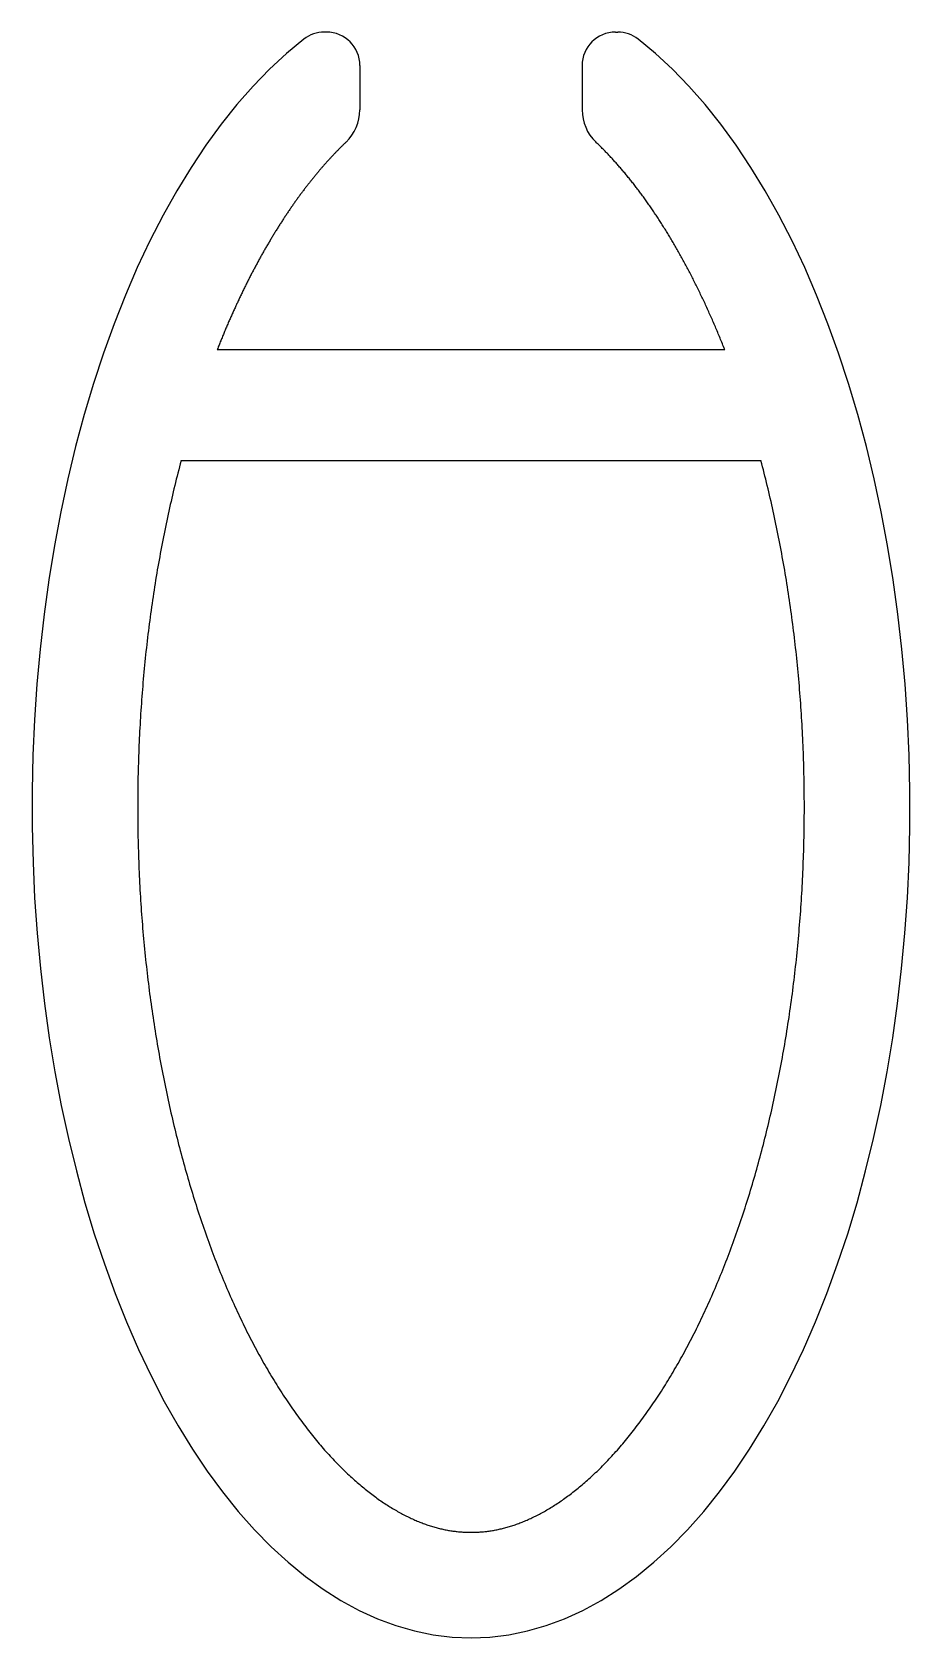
# Model space of a CAD drawing. Extents: x 73.6 to 81.5, y 22.6 to 37.
import ezdxf

# ---------------------------------------------------------------- set-up
doc = ezdxf.new("R2010")
doc.units = 0
doc.layers.get('0').update_dxf_attribs({"linetype": 'CONTINUOUS'})

msp = doc.modelspace()

# ---------------------------------------------------------------- linework, layer by layer
at = {"color": 0}
for p, q in [((76.292, 37.0335), (76.2723, 37.0335)), ((78.892, 37.0335), (78.9123, 37.0335)), ((76.0878, 36.9702), (75.9323, 36.8414)), ((79.2522, 36.8414), (79.0967, 36.9702)), ((75.9323, 36.8414), (75.7798, 36.7002)), ((76.592, 36.7335), (76.592, 36.3335)), ((78.592, 36.7335), (78.592, 36.334)), ((79.4047, 36.7002), (79.2522, 36.8414)), ((75.7798, 36.7002), (75.6307, 36.5467)), ((79.5538, 36.5467), (79.4047, 36.7002)), ((75.6307, 36.5467), (75.4852, 36.3812)), ((79.6994, 36.3812), (79.5538, 36.5467)), ((75.4852, 36.3812), (75.3436, 36.204)), ((79.841, 36.204), (79.6994, 36.3812)), ((75.3436, 36.204), (75.2061, 36.0155)), ((79.9784, 36.0155), (79.841, 36.204)), ((75.2061, 36.0155), (75.073, 35.8159)), ((76.4053, 35.9822), (76.4004, 35.9773)), ((76.4102, 35.9871), (76.4053, 35.9822)), ((76.415, 35.992), (76.4102, 35.9871)), ((76.4199, 35.9969), (76.415, 35.992)), ((76.4247, 36.0017), (76.4199, 35.9969)), ((76.4296, 36.0066), (76.4247, 36.0017)), ((76.4345, 36.0114), (76.4296, 36.0066)), ((76.4393, 36.0162), (76.4345, 36.0114)), ((76.4442, 36.0209), (76.4393, 36.0162)), ((76.449, 36.0257), (76.4442, 36.0209)), ((76.4539, 36.0304), (76.449, 36.0257)), ((76.4587, 36.0351), (76.4539, 36.0304)), ((76.4636, 36.0397), (76.4587, 36.0351)), ((76.4684, 36.0444), (76.4636, 36.0397)), ((78.7221, 36.0386), (78.7156, 36.0449)), ((78.7286, 36.0324), (78.7221, 36.0386)), ((78.7351, 36.0261), (78.7286, 36.0324)), ((78.7416, 36.0198), (78.7351, 36.0261)), ((78.748, 36.0134), (78.7416, 36.0198)), ((78.7545, 36.007), (78.748, 36.0134)), ((78.761, 36.0005), (78.7545, 36.007)), ((78.7675, 35.9941), (78.761, 36.0005)), ((78.774, 35.9875), (78.7675, 35.9941)), ((78.7805, 35.981), (78.774, 35.9875)), ((78.787, 35.9744), (78.7805, 35.981)), ((80.1115, 35.8159), (79.9784, 36.0155)), ((76.2739, 35.8413), (76.269, 35.8357)), ((76.2787, 35.8468), (76.2739, 35.8413)), ((76.2836, 35.8523), (76.2787, 35.8468)), ((76.2885, 35.8577), (76.2836, 35.8523)), ((76.2933, 35.8632), (76.2885, 35.8577)), ((76.2982, 35.8686), (76.2933, 35.8632)), ((76.3031, 35.874), (76.2982, 35.8686)), ((76.3079, 35.8793), (76.3031, 35.874)), ((76.3128, 35.8847), (76.3079, 35.8793)), ((76.3177, 35.89), (76.3128, 35.8847)), ((76.3225, 35.8953), (76.3177, 35.89)), ((76.3274, 35.9006), (76.3225, 35.8953)), ((76.3323, 35.9059), (76.3274, 35.9006)), ((76.3371, 35.9111), (76.3323, 35.9059)), ((76.342, 35.9163), (76.3371, 35.9111)), ((76.3469, 35.9215), (76.342, 35.9163)), ((76.3518, 35.9267), (76.3469, 35.9215)), ((76.3566, 35.9319), (76.3518, 35.9267)), ((76.3615, 35.937), (76.3566, 35.9319)), ((76.3664, 35.9421), (76.3615, 35.937)), ((76.3712, 35.9472), (76.3664, 35.9421)), ((76.3761, 35.9523), (76.3712, 35.9472)), ((76.381, 35.9573), (76.3761, 35.9523)), ((76.3858, 35.9623), (76.381, 35.9573)), ((76.3907, 35.9674), (76.3858, 35.9623)), ((76.3956, 35.9723), (76.3907, 35.9674)), ((76.4004, 35.9773), (76.3956, 35.9723)), ((78.7935, 35.9677), (78.787, 35.9744)), ((78.8, 35.961), (78.7935, 35.9677)), ((78.8065, 35.9543), (78.8, 35.961)), ((78.813, 35.9476), (78.8065, 35.9543)), ((78.8195, 35.9408), (78.813, 35.9476)), ((78.826, 35.9339), (78.8195, 35.9408)), ((78.8325, 35.9271), (78.826, 35.9339)), ((78.839, 35.9201), (78.8325, 35.9271)), ((78.8455, 35.9132), (78.839, 35.9201)), ((78.852, 35.9062), (78.8455, 35.9132)), ((78.8585, 35.8992), (78.852, 35.9062)), ((78.865, 35.8921), (78.8585, 35.8992)), ((78.8715, 35.885), (78.865, 35.8921)), ((78.878, 35.8778), (78.8715, 35.885)), ((78.8845, 35.8706), (78.878, 35.8778)), ((78.891, 35.8634), (78.8845, 35.8706)), ((78.8975, 35.8561), (78.891, 35.8634)), ((78.904, 35.8488), (78.8975, 35.8561)), ((78.9105, 35.8415), (78.904, 35.8488)), ((78.917, 35.8341), (78.9105, 35.8415)), ((75.073, 35.8159), (74.9446, 35.6058)), ((76.1525, 35.6965), (76.1477, 35.6904)), ((76.1574, 35.7026), (76.1525, 35.6965)), ((76.1622, 35.7086), (76.1574, 35.7026)), ((76.167, 35.7146), (76.1622, 35.7086)), ((76.1719, 35.7206), (76.167, 35.7146)), ((76.1767, 35.7266), (76.1719, 35.7206)), ((76.1816, 35.7325), (76.1767, 35.7266)), ((76.1864, 35.7384), (76.1816, 35.7325)), ((76.1913, 35.7443), (76.1864, 35.7384)), ((76.1961, 35.7502), (76.1913, 35.7443)), ((76.201, 35.7561), (76.1961, 35.7502)), ((76.2058, 35.7619), (76.201, 35.7561)), ((76.2107, 35.7677), (76.2058, 35.7619)), ((76.2155, 35.7735), (76.2107, 35.7677)), ((76.2204, 35.7793), (76.2155, 35.7735)), ((76.2252, 35.785), (76.2204, 35.7793)), ((76.2301, 35.7907), (76.2252, 35.785)), ((76.235, 35.7964), (76.2301, 35.7907)), ((76.2398, 35.8021), (76.235, 35.7964)), ((76.2447, 35.8078), (76.2398, 35.8021)), ((76.2495, 35.8134), (76.2447, 35.8078)), ((76.2544, 35.819), (76.2495, 35.8134)), ((76.2593, 35.8246), (76.2544, 35.819)), ((76.2641, 35.8302), (76.2593, 35.8246)), ((76.269, 35.8357), (76.2641, 35.8302)), ((78.9235, 35.8267), (78.917, 35.8341)), ((78.93, 35.8192), (78.9235, 35.8267)), ((78.9365, 35.8117), (78.93, 35.8192)), ((78.943, 35.8041), (78.9365, 35.8117)), ((78.9495, 35.7966), (78.943, 35.8041)), ((78.956, 35.7889), (78.9495, 35.7966)), ((78.9625, 35.7813), (78.956, 35.7889)), ((78.9689, 35.7736), (78.9625, 35.7813)), ((78.9754, 35.7659), (78.9689, 35.7736)), ((78.9819, 35.7581), (78.9754, 35.7659)), ((78.9884, 35.7503), (78.9819, 35.7581)), ((78.9949, 35.7424), (78.9884, 35.7503)), ((79.0013, 35.7345), (78.9949, 35.7424)), ((79.0078, 35.7266), (79.0013, 35.7345)), ((79.0143, 35.7186), (79.0078, 35.7266)), ((79.0208, 35.7106), (79.0143, 35.7186)), ((79.0272, 35.7025), (79.0208, 35.7106)), ((79.0337, 35.6945), (79.0272, 35.7025)), ((79.0401, 35.6863), (79.0337, 35.6945)), ((80.2399, 35.6058), (80.1115, 35.8159)), ((74.9446, 35.6058), (74.8211, 35.3854)), ((76.0418, 35.5513), (76.037, 35.5447)), ((76.0466, 35.5578), (76.0418, 35.5513)), ((76.0514, 35.5644), (76.0466, 35.5578)), ((76.0562, 35.5709), (76.0514, 35.5644)), ((76.061, 35.5774), (76.0562, 35.5709)), ((76.0658, 35.5838), (76.061, 35.5774)), ((76.0706, 35.5903), (76.0658, 35.5838)), ((76.0754, 35.5967), (76.0706, 35.5903)), ((76.0802, 35.6031), (76.0754, 35.5967)), ((76.085, 35.6095), (76.0802, 35.6031)), ((76.0898, 35.6158), (76.085, 35.6095)), ((76.0946, 35.6222), (76.0898, 35.6158)), ((76.0994, 35.6285), (76.0946, 35.6222)), ((76.1042, 35.6348), (76.0994, 35.6285)), ((76.1091, 35.6411), (76.1042, 35.6348)), ((76.1139, 35.6473), (76.1091, 35.6411)), ((76.1187, 35.6535), (76.1139, 35.6473)), ((76.1235, 35.6597), (76.1187, 35.6535)), ((76.1283, 35.6659), (76.1235, 35.6597)), ((76.1332, 35.6721), (76.1283, 35.6659)), ((76.138, 35.6782), (76.1332, 35.6721)), ((76.1428, 35.6843), (76.138, 35.6782)), ((76.1477, 35.6904), (76.1428, 35.6843)), ((79.0466, 35.6782), (79.0401, 35.6863)), ((79.053, 35.67), (79.0466, 35.6782)), ((79.0595, 35.6617), (79.053, 35.67)), ((79.0659, 35.6534), (79.0595, 35.6617)), ((79.0724, 35.6451), (79.0659, 35.6534)), ((79.0788, 35.6367), (79.0724, 35.6451)), ((79.0852, 35.6283), (79.0788, 35.6367)), ((79.0917, 35.6199), (79.0852, 35.6283)), ((79.0981, 35.6114), (79.0917, 35.6199)), ((79.1045, 35.6029), (79.0981, 35.6114)), ((79.1109, 35.5943), (79.1045, 35.6029)), ((79.1174, 35.5857), (79.1109, 35.5943)), ((79.1238, 35.5771), (79.1174, 35.5857)), ((79.1302, 35.5684), (79.1238, 35.5771)), ((79.1366, 35.5597), (79.1302, 35.5684)), ((79.143, 35.551), (79.1366, 35.5597)), ((79.1493, 35.5422), (79.143, 35.551)), ((80.3634, 35.3854), (80.2399, 35.6058)), ((75.942, 35.4087), (75.9372, 35.4017)), ((75.9467, 35.4157), (75.942, 35.4087)), ((75.9514, 35.4227), (75.9467, 35.4157)), ((75.9561, 35.4296), (75.9514, 35.4227)), ((75.9609, 35.4366), (75.9561, 35.4296)), ((75.9656, 35.4435), (75.9609, 35.4366)), ((75.9703, 35.4504), (75.9656, 35.4435)), ((75.9751, 35.4573), (75.9703, 35.4504)), ((75.9798, 35.4641), (75.9751, 35.4573)), ((75.9846, 35.4709), (75.9798, 35.4641)), ((75.9893, 35.4778), (75.9846, 35.4709)), ((75.9941, 35.4845), (75.9893, 35.4778)), ((75.9988, 35.4913), (75.9941, 35.4845)), ((76.0036, 35.4981), (75.9988, 35.4913)), ((76.0084, 35.5048), (76.0036, 35.4981)), ((76.0131, 35.5115), (76.0084, 35.5048)), ((76.0179, 35.5182), (76.0131, 35.5115)), ((76.0227, 35.5248), (76.0179, 35.5182)), ((76.0274, 35.5315), (76.0227, 35.5248)), ((76.0322, 35.5381), (76.0274, 35.5315)), ((76.037, 35.5447), (76.0322, 35.5381)), ((79.1557, 35.5333), (79.1493, 35.5422)), ((79.1621, 35.5245), (79.1557, 35.5333)), ((79.1685, 35.5156), (79.1621, 35.5245)), ((79.1748, 35.5066), (79.1685, 35.5156)), ((79.1812, 35.4976), (79.1748, 35.5066)), ((79.1875, 35.4886), (79.1812, 35.4976)), ((79.1939, 35.4796), (79.1875, 35.4886)), ((79.2002, 35.4705), (79.1939, 35.4796)), ((79.2066, 35.4613), (79.2002, 35.4705)), ((79.2129, 35.4522), (79.2066, 35.4613)), ((79.2192, 35.4429), (79.2129, 35.4522)), ((79.2255, 35.4337), (79.2192, 35.4429)), ((79.2318, 35.4244), (79.2255, 35.4337)), ((79.2381, 35.4151), (79.2318, 35.4244)), ((79.2444, 35.4057), (79.2381, 35.4151)), ((79.2507, 35.3963), (79.2444, 35.4057)), ((74.8211, 35.3854), (74.7027, 35.1551)), ((75.8483, 35.2643), (75.8437, 35.2569)), ((75.853, 35.2717), (75.8483, 35.2643)), ((75.8576, 35.2791), (75.853, 35.2717)), ((75.8623, 35.2865), (75.8576, 35.2791)), ((75.8669, 35.2938), (75.8623, 35.2865)), ((75.8716, 35.3012), (75.8669, 35.2938)), ((75.8763, 35.3085), (75.8716, 35.3012)), ((75.8809, 35.3158), (75.8763, 35.3085)), ((75.8856, 35.3231), (75.8809, 35.3158)), ((75.8903, 35.3303), (75.8856, 35.3231)), ((75.895, 35.3375), (75.8903, 35.3303)), ((75.8996, 35.3447), (75.895, 35.3375)), ((75.9043, 35.3519), (75.8996, 35.3447)), ((75.909, 35.3591), (75.9043, 35.3519)), ((75.9137, 35.3662), (75.909, 35.3591)), ((75.9184, 35.3734), (75.9137, 35.3662)), ((75.9231, 35.3805), (75.9184, 35.3734)), ((75.9278, 35.3876), (75.9231, 35.3805)), ((75.9325, 35.3946), (75.9278, 35.3876)), ((75.9372, 35.4017), (75.9325, 35.3946)), ((79.257, 35.3869), (79.2507, 35.3963)), ((79.2633, 35.3774), (79.257, 35.3869)), ((79.2696, 35.3679), (79.2633, 35.3774)), ((79.2758, 35.3583), (79.2696, 35.3679)), ((79.2821, 35.3487), (79.2758, 35.3583)), ((79.2883, 35.3391), (79.2821, 35.3487)), ((79.2946, 35.3295), (79.2883, 35.3391)), ((79.3008, 35.3198), (79.2946, 35.3295)), ((79.307, 35.31), (79.3008, 35.3198)), ((79.3132, 35.3002), (79.307, 35.31)), ((79.3194, 35.2904), (79.3132, 35.3002)), ((79.3256, 35.2806), (79.3194, 35.2904)), ((79.3318, 35.2707), (79.3256, 35.2806)), ((79.338, 35.2608), (79.3318, 35.2707)), ((79.3442, 35.2508), (79.338, 35.2608)), ((80.4818, 35.1551), (80.3634, 35.3854)), ((74.7027, 35.1551), (74.5897, 34.9154)), ((75.761, 35.1196), (75.7565, 35.1118)), ((75.7656, 35.1274), (75.761, 35.1196)), ((75.7701, 35.1352), (75.7656, 35.1274)), ((75.7747, 35.1429), (75.7701, 35.1352)), ((75.7793, 35.1507), (75.7747, 35.1429)), ((75.7838, 35.1584), (75.7793, 35.1507)), ((75.7884, 35.1661), (75.7838, 35.1584)), ((75.793, 35.1738), (75.7884, 35.1661)), ((75.7976, 35.1814), (75.793, 35.1738)), ((75.8022, 35.1891), (75.7976, 35.1814)), ((75.8068, 35.1967), (75.8022, 35.1891)), ((75.8114, 35.2043), (75.8068, 35.1967)), ((75.816, 35.2118), (75.8114, 35.2043)), ((75.8206, 35.2194), (75.816, 35.2118)), ((75.8252, 35.2269), (75.8206, 35.2194)), ((75.8298, 35.2345), (75.8252, 35.2269)), ((75.8344, 35.242), (75.8298, 35.2345)), ((75.8391, 35.2494), (75.8344, 35.242)), ((75.8437, 35.2569), (75.8391, 35.2494)), ((79.3504, 35.2408), (79.3442, 35.2508)), ((79.3565, 35.2308), (79.3504, 35.2408)), ((79.3627, 35.2208), (79.3565, 35.2308)), ((79.3689, 35.2107), (79.3627, 35.2208)), ((79.375, 35.2005), (79.3689, 35.2107)), ((79.3811, 35.1903), (79.375, 35.2005)), ((79.3872, 35.1801), (79.3811, 35.1903)), ((79.3934, 35.1699), (79.3872, 35.1801)), ((79.3995, 35.1596), (79.3934, 35.1699)), ((79.4056, 35.1493), (79.3995, 35.1596)), ((79.4117, 35.139), (79.4056, 35.1493)), ((79.4177, 35.1286), (79.4117, 35.139)), ((79.4238, 35.1182), (79.4177, 35.1286)), ((79.4299, 35.1077), (79.4238, 35.1182)), ((80.5948, 34.9154), (80.4818, 35.1551)), ((75.6799, 34.976), (75.6754, 34.9678)), ((75.6844, 34.9841), (75.6799, 34.976)), ((75.6888, 34.9922), (75.6844, 34.9841)), ((75.6933, 35.0003), (75.6888, 34.9922)), ((75.6978, 35.0084), (75.6933, 35.0003)), ((75.7023, 35.0165), (75.6978, 35.0084)), ((75.7067, 35.0245), (75.7023, 35.0165)), ((75.7112, 35.0326), (75.7067, 35.0245)), ((75.7157, 35.0406), (75.7112, 35.0326)), ((75.7202, 35.0486), (75.7157, 35.0406)), ((75.7247, 35.0566), (75.7202, 35.0486)), ((75.7293, 35.0645), (75.7247, 35.0566)), ((75.7338, 35.0724), (75.7293, 35.0645)), ((75.7383, 35.0803), (75.7338, 35.0724)), ((75.7428, 35.0882), (75.7383, 35.0803)), ((75.7474, 35.0961), (75.7428, 35.0882)), ((75.7519, 35.104), (75.7474, 35.0961)), ((75.7565, 35.1118), (75.7519, 35.104)), ((79.4359, 35.0972), (79.4299, 35.1077)), ((79.442, 35.0867), (79.4359, 35.0972)), ((79.448, 35.0761), (79.442, 35.0867)), ((79.454, 35.0655), (79.448, 35.0761)), ((79.4601, 35.0549), (79.454, 35.0655)), ((79.4661, 35.0442), (79.4601, 35.0549)), ((79.4721, 35.0335), (79.4661, 35.0442)), ((79.4781, 35.0228), (79.4721, 35.0335)), ((79.484, 35.012), (79.4781, 35.0228)), ((79.49, 35.0012), (79.484, 35.012)), ((79.496, 34.9904), (79.49, 35.0012)), ((79.5019, 34.9795), (79.496, 34.9904)), ((79.5079, 34.9686), (79.5019, 34.9795)), ((74.5897, 34.9154), (74.4822, 34.6668)), ((75.6006, 34.8261), (75.5963, 34.8176)), ((75.605, 34.8346), (75.6006, 34.8261)), ((75.6093, 34.843), (75.605, 34.8346)), ((75.6137, 34.8515), (75.6093, 34.843)), ((75.6181, 34.8599), (75.6137, 34.8515)), ((75.6224, 34.8683), (75.6181, 34.8599)), ((75.6268, 34.8767), (75.6224, 34.8683)), ((75.6312, 34.8851), (75.6268, 34.8767)), ((75.6356, 34.8934), (75.6312, 34.8851)), ((75.64, 34.9018), (75.6356, 34.8934)), ((75.6444, 34.9101), (75.64, 34.9018)), ((75.6488, 34.9184), (75.6444, 34.9101)), ((75.6533, 34.9267), (75.6488, 34.9184)), ((75.6577, 34.9349), (75.6533, 34.9267)), ((75.6621, 34.9432), (75.6577, 34.9349)), ((75.6666, 34.9514), (75.6621, 34.9432)), ((75.671, 34.9596), (75.6666, 34.9514)), ((75.6754, 34.9678), (75.671, 34.9596)), ((79.5138, 34.9577), (79.5079, 34.9686)), ((79.5197, 34.9467), (79.5138, 34.9577)), ((79.5256, 34.9357), (79.5197, 34.9467)), ((79.5315, 34.9247), (79.5256, 34.9357)), ((79.5374, 34.9136), (79.5315, 34.9247)), ((79.5433, 34.9025), (79.5374, 34.9136)), ((79.5492, 34.8914), (79.5433, 34.9025)), ((79.555, 34.8802), (79.5492, 34.8914)), ((79.5609, 34.869), (79.555, 34.8802)), ((79.5667, 34.8577), (79.5609, 34.869)), ((79.5726, 34.8465), (79.5667, 34.8577)), ((79.5784, 34.8351), (79.5726, 34.8465)), ((79.5842, 34.8238), (79.5784, 34.8351)), ((80.7024, 34.6668), (80.5948, 34.9154)), ((75.5318, 34.6878), (75.5276, 34.679)), ((75.536, 34.6965), (75.5318, 34.6878)), ((75.5403, 34.7053), (75.536, 34.6965)), ((75.5446, 34.7141), (75.5403, 34.7053)), ((75.5488, 34.7228), (75.5446, 34.7141)), ((75.5531, 34.7315), (75.5488, 34.7228)), ((75.5574, 34.7402), (75.5531, 34.7315)), ((75.5617, 34.7489), (75.5574, 34.7402)), ((75.566, 34.7575), (75.5617, 34.7489)), ((75.5703, 34.7661), (75.566, 34.7575)), ((75.5746, 34.7748), (75.5703, 34.7661)), ((75.5789, 34.7834), (75.5746, 34.7748)), ((75.5832, 34.7919), (75.5789, 34.7834)), ((75.5876, 34.8005), (75.5832, 34.7919)), ((75.5919, 34.809), (75.5876, 34.8005)), ((75.5963, 34.8176), (75.5919, 34.809)), ((79.59, 34.8124), (79.5842, 34.8238)), ((79.5958, 34.801), (79.59, 34.8124)), ((79.6016, 34.7896), (79.5958, 34.801)), ((79.6073, 34.7781), (79.6016, 34.7896)), ((79.6131, 34.7666), (79.6073, 34.7781)), ((79.6188, 34.7551), (79.6131, 34.7666)), ((79.6246, 34.7435), (79.6188, 34.7551)), ((79.6303, 34.7319), (79.6246, 34.7435)), ((79.636, 34.7203), (79.6303, 34.7319)), ((79.6417, 34.7086), (79.636, 34.7203)), ((79.6474, 34.6969), (79.6417, 34.7086)), ((79.6531, 34.6852), (79.6474, 34.6969)), ((79.6587, 34.6734), (79.6531, 34.6852)), ((74.4822, 34.6668), (74.3804, 34.4097)), ((75.4606, 34.5357), (75.4565, 34.5266)), ((75.4647, 34.5448), (75.4606, 34.5357)), ((75.4689, 34.5539), (75.4647, 34.5448)), ((75.473, 34.5629), (75.4689, 34.5539)), ((75.4772, 34.5719), (75.473, 34.5629)), ((75.4813, 34.581), (75.4772, 34.5719)), ((75.4855, 34.59), (75.4813, 34.581)), ((75.4897, 34.5989), (75.4855, 34.59)), ((75.4938, 34.6079), (75.4897, 34.5989)), ((75.498, 34.6168), (75.4938, 34.6079)), ((75.5022, 34.6258), (75.498, 34.6168)), ((75.5064, 34.6347), (75.5022, 34.6258)), ((75.5106, 34.6436), (75.5064, 34.6347)), ((75.5149, 34.6524), (75.5106, 34.6436)), ((75.5191, 34.6613), (75.5149, 34.6524)), ((75.5233, 34.6701), (75.5191, 34.6613)), ((75.5276, 34.679), (75.5233, 34.6701)), ((79.6644, 34.6616), (79.6587, 34.6734)), ((79.67, 34.6498), (79.6644, 34.6616)), ((79.6756, 34.6379), (79.67, 34.6498)), ((79.6813, 34.626), (79.6756, 34.6379)), ((79.6869, 34.6141), (79.6813, 34.626)), ((79.6925, 34.6022), (79.6869, 34.6141)), ((79.698, 34.5902), (79.6925, 34.6022)), ((79.7036, 34.5782), (79.698, 34.5902)), ((79.7092, 34.5661), (79.7036, 34.5782)), ((79.7147, 34.554), (79.7092, 34.5661)), ((79.7202, 34.5419), (79.7147, 34.554)), ((79.7258, 34.5298), (79.7202, 34.5419)), ((80.8041, 34.4097), (80.7024, 34.6668)), ((74.3804, 34.4097), (74.2846, 34.1445)), ((75.3996, 34.3973), (75.3955, 34.3879)), ((75.4036, 34.4066), (75.3996, 34.3973)), ((75.4076, 34.416), (75.4036, 34.4066)), ((75.4116, 34.4253), (75.4076, 34.416)), ((75.4157, 34.4346), (75.4116, 34.4253)), ((75.4197, 34.4439), (75.4157, 34.4346)), ((75.4238, 34.4531), (75.4197, 34.4439)), ((75.4278, 34.4624), (75.4238, 34.4531)), ((75.4319, 34.4716), (75.4278, 34.4624)), ((75.436, 34.4808), (75.4319, 34.4716)), ((75.4401, 34.49), (75.436, 34.4808)), ((75.4441, 34.4992), (75.4401, 34.49)), ((75.4482, 34.5083), (75.4441, 34.4992)), ((75.4524, 34.5175), (75.4482, 34.5083)), ((75.4565, 34.5266), (75.4524, 34.5175)), ((79.7313, 34.5176), (79.7258, 34.5298)), ((79.7368, 34.5054), (79.7313, 34.5176)), ((79.7422, 34.4932), (79.7368, 34.5054)), ((79.7477, 34.4809), (79.7422, 34.4932)), ((79.7532, 34.4686), (79.7477, 34.4809)), ((79.7586, 34.4563), (79.7532, 34.4686)), ((79.764, 34.444), (79.7586, 34.4563)), ((79.7695, 34.4316), (79.764, 34.444)), ((79.7749, 34.4192), (79.7695, 34.4316)), ((79.7803, 34.4067), (79.7749, 34.4192)), ((79.7856, 34.3942), (79.7803, 34.4067)), ((79.791, 34.3817), (79.7856, 34.3942)), ((80.8999, 34.1445), (80.8041, 34.4097)), ((75.3403, 34.255), (75.3364, 34.2454)), ((75.3442, 34.2646), (75.3403, 34.255)), ((75.3481, 34.2742), (75.3442, 34.2646)), ((75.352, 34.2838), (75.3481, 34.2742)), ((75.3559, 34.2933), (75.352, 34.2838)), ((75.3598, 34.3029), (75.3559, 34.2933)), ((75.3638, 34.3124), (75.3598, 34.3029)), ((75.3677, 34.3219), (75.3638, 34.3124)), ((75.3717, 34.3314), (75.3677, 34.3219)), ((75.3756, 34.3408), (75.3717, 34.3314)), ((75.3796, 34.3503), (75.3756, 34.3408)), ((75.3836, 34.3597), (75.3796, 34.3503)), ((75.3876, 34.3691), (75.3836, 34.3597)), ((75.3915, 34.3785), (75.3876, 34.3691)), ((75.3955, 34.3879), (75.3915, 34.3785)), ((79.7963, 34.3692), (79.791, 34.3817)), ((79.8017, 34.3566), (79.7963, 34.3692)), ((79.807, 34.344), (79.8017, 34.3566)), ((79.8123, 34.3314), (79.807, 34.344)), ((79.8176, 34.3188), (79.8123, 34.3314)), ((79.8229, 34.3061), (79.8176, 34.3188)), ((79.8282, 34.2934), (79.8229, 34.3061)), ((79.8334, 34.2806), (79.8282, 34.2934)), ((79.8387, 34.2678), (79.8334, 34.2806)), ((79.8439, 34.255), (79.8387, 34.2678)), ((79.8491, 34.2422), (79.8439, 34.255)), ((74.2846, 34.1445), (74.1949, 33.8717)), ((75.3133, 34.1874), (75.3094, 34.1776)), ((75.3094, 34.1776), (79.8749, 34.1776)), ((75.3171, 34.1971), (75.3133, 34.1874)), ((75.3209, 34.2068), (75.3171, 34.1971)), ((75.3248, 34.2165), (75.3209, 34.2068)), ((75.3287, 34.2261), (75.3248, 34.2165)), ((75.3325, 34.2358), (75.3287, 34.2261)), ((75.3364, 34.2454), (75.3325, 34.2358)), ((79.8543, 34.2293), (79.8491, 34.2422)), ((79.8595, 34.2165), (79.8543, 34.2293)), ((79.8646, 34.2035), (79.8595, 34.2165)), ((79.8698, 34.1906), (79.8646, 34.2035)), ((79.8749, 34.1776), (79.8698, 34.1906)), ((80.9897, 33.8717), (80.8999, 34.1445)), ((74.1949, 33.8717), (74.1114, 33.5919)), ((81.0731, 33.5919), (80.9897, 33.8717)), ((74.1114, 33.5919), (74.0344, 33.3056)), ((81.1501, 33.3056), (81.0731, 33.5919)), ((74.0344, 33.3056), (73.964, 33.0133)), ((81.2206, 33.0133), (81.1501, 33.3056)), ((74.9618, 33.0939), (74.9546, 33.0658)), ((74.9691, 33.1219), (74.9618, 33.0939)), ((74.9764, 33.1498), (74.9691, 33.1219)), ((74.9838, 33.1776), (74.9764, 33.1498)), ((74.9838, 33.1776), (80.2016, 33.1776)), ((80.2089, 33.1498), (80.2016, 33.1776)), ((80.2162, 33.1218), (80.2089, 33.1498)), ((80.2235, 33.0938), (80.2162, 33.1218)), ((80.2306, 33.0658), (80.2235, 33.0938)), ((73.964, 33.0133), (73.9002, 32.7156)), ((74.9265, 32.9528), (74.9196, 32.9244)), ((74.9334, 32.9812), (74.9265, 32.9528)), ((74.9404, 33.0095), (74.9334, 32.9812)), ((74.9475, 33.0377), (74.9404, 33.0095)), ((74.9546, 33.0658), (74.9475, 33.0377)), ((80.2377, 33.0376), (80.2306, 33.0658)), ((80.2448, 33.0094), (80.2377, 33.0376)), ((80.2517, 32.9811), (80.2448, 33.0094)), ((80.2586, 32.9527), (80.2517, 32.9811)), ((80.2655, 32.9243), (80.2586, 32.9527)), ((81.2843, 32.7156), (81.2206, 33.0133)), ((74.8928, 32.8101), (74.8863, 32.7813)), ((74.8994, 32.8387), (74.8928, 32.8101)), ((74.9061, 32.8674), (74.8994, 32.8387)), ((74.9128, 32.8959), (74.9061, 32.8674)), ((74.9196, 32.9244), (74.9128, 32.8959)), ((80.2723, 32.8958), (80.2655, 32.9243)), ((80.279, 32.8672), (80.2723, 32.8958)), ((80.2856, 32.8386), (80.279, 32.8672)), ((80.2922, 32.8099), (80.2856, 32.8386)), ((80.2987, 32.7811), (80.2922, 32.8099)), ((73.9002, 32.7156), (73.8433, 32.4129)), ((74.8608, 32.6656), (74.8546, 32.6365)), ((74.8671, 32.6946), (74.8608, 32.6656)), ((74.8734, 32.7236), (74.8671, 32.6946)), ((74.8798, 32.7525), (74.8734, 32.7236)), ((74.8863, 32.7813), (74.8798, 32.7525)), ((80.3051, 32.7523), (80.2987, 32.7811)), ((80.3115, 32.7234), (80.3051, 32.7523)), ((80.3178, 32.6944), (80.3115, 32.7234)), ((80.3241, 32.6654), (80.3178, 32.6944)), ((80.3303, 32.6363), (80.3241, 32.6654)), ((81.3412, 32.4129), (81.2843, 32.7156)), ((74.8304, 32.5196), (74.8245, 32.4902)), ((74.8364, 32.5489), (74.8304, 32.5196)), ((74.8424, 32.5782), (74.8364, 32.5489)), ((74.8484, 32.6074), (74.8424, 32.5782)), ((74.8546, 32.6365), (74.8484, 32.6074)), ((80.3364, 32.6071), (80.3303, 32.6363)), ((80.3424, 32.5779), (80.3364, 32.6071)), ((80.3484, 32.5487), (80.3424, 32.5779)), ((80.3543, 32.5193), (80.3484, 32.5487)), ((80.3601, 32.4899), (80.3543, 32.5193)), ((73.8433, 32.4129), (73.7933, 32.1059)), ((74.8018, 32.3721), (74.7962, 32.3425)), ((74.8074, 32.4017), (74.8018, 32.3721)), ((74.813, 32.4313), (74.8074, 32.4017)), ((74.8187, 32.4608), (74.813, 32.4313)), ((74.8245, 32.4902), (74.8187, 32.4608)), ((80.3659, 32.4605), (80.3601, 32.4899)), ((80.3716, 32.431), (80.3659, 32.4605)), ((80.3772, 32.4014), (80.3716, 32.431)), ((80.3828, 32.3718), (80.3772, 32.4014)), ((80.3883, 32.3421), (80.3828, 32.3718)), ((81.3912, 32.1059), (81.3412, 32.4129)), ((74.7801, 32.2531), (74.7749, 32.2232)), ((74.7854, 32.283), (74.7801, 32.2531)), ((74.7908, 32.3127), (74.7854, 32.283)), ((74.7962, 32.3425), (74.7908, 32.3127)), ((80.3937, 32.3123), (80.3883, 32.3421)), ((80.3991, 32.2826), (80.3937, 32.3123)), ((80.4044, 32.2527), (80.3991, 32.2826)), ((80.4096, 32.2228), (80.4044, 32.2527)), ((73.7933, 32.1059), (73.7503, 31.7951)), ((74.7546, 32.1032), (74.7497, 32.073)), ((74.7596, 32.1333), (74.7546, 32.1032)), ((74.7646, 32.1633), (74.7596, 32.1333)), ((74.7697, 32.1933), (74.7646, 32.1633)), ((74.7749, 32.2232), (74.7697, 32.1933)), ((80.4148, 32.1929), (80.4096, 32.2228)), ((80.4198, 32.1629), (80.4148, 32.1929)), ((80.4248, 32.1328), (80.4198, 32.1629)), ((80.4298, 32.1027), (80.4248, 32.1328)), ((80.4346, 32.0726), (80.4298, 32.1027)), ((81.4342, 31.7951), (81.3912, 32.1059)), ((74.7309, 31.952), (74.7264, 31.9216)), ((74.7355, 31.9823), (74.7309, 31.952)), ((74.7402, 32.0126), (74.7355, 31.9823)), ((74.7449, 32.0428), (74.7402, 32.0126)), ((74.7497, 32.073), (74.7449, 32.0428)), ((80.4394, 32.0424), (80.4346, 32.0726)), ((80.4442, 32.0121), (80.4394, 32.0424)), ((80.4488, 31.9819), (80.4442, 32.0121)), ((80.4534, 31.9515), (80.4488, 31.9819)), ((80.4579, 31.9211), (80.4534, 31.9515)), ((73.7503, 31.7951), (73.7145, 31.4811)), ((74.7091, 31.7997), (74.705, 31.7691)), ((74.7133, 31.8302), (74.7091, 31.7997)), ((74.7176, 31.8607), (74.7133, 31.8302)), ((74.722, 31.8912), (74.7176, 31.8607)), ((74.7264, 31.9216), (74.722, 31.8912)), ((80.4624, 31.8907), (80.4579, 31.9211)), ((80.4667, 31.8602), (80.4624, 31.8907)), ((80.471, 31.8297), (80.4667, 31.8602)), ((80.4752, 31.7992), (80.471, 31.8297)), ((80.4794, 31.7686), (80.4752, 31.7992)), ((81.4701, 31.4811), (81.4342, 31.7951)), ((74.6891, 31.6462), (74.6854, 31.6154)), ((74.693, 31.677), (74.6891, 31.6462)), ((74.6969, 31.7077), (74.693, 31.677)), ((74.7009, 31.7384), (74.6969, 31.7077)), ((74.705, 31.7691), (74.7009, 31.7384)), ((80.4835, 31.7379), (80.4794, 31.7686)), ((80.4875, 31.7072), (80.4835, 31.7379)), ((80.4914, 31.6765), (80.4875, 31.7072)), ((80.4953, 31.6458), (80.4914, 31.6765)), ((80.4991, 31.615), (80.4953, 31.6458)), ((74.6745, 31.5228), (74.671, 31.4919)), ((74.678, 31.5537), (74.6745, 31.5228)), ((74.6817, 31.5846), (74.678, 31.5537)), ((74.6854, 31.6154), (74.6817, 31.5846)), ((80.5028, 31.5841), (80.4991, 31.615)), ((80.5064, 31.5533), (80.5028, 31.5841)), ((80.51, 31.5224), (80.5064, 31.5533)), ((80.5135, 31.4914), (80.51, 31.5224)), ((73.7145, 31.4811), (73.6857, 31.1644)), ((74.6579, 31.3677), (74.6548, 31.3366)), ((74.6611, 31.3988), (74.6579, 31.3677)), ((74.6643, 31.4299), (74.6611, 31.3988)), ((74.6676, 31.4609), (74.6643, 31.4299)), ((74.671, 31.4919), (74.6676, 31.4609)), ((80.5169, 31.4604), (80.5135, 31.4914)), ((80.5202, 31.4294), (80.5169, 31.4604)), ((80.5235, 31.3984), (80.5202, 31.4294)), ((80.5267, 31.3673), (80.5235, 31.3984)), ((80.5298, 31.3362), (80.5267, 31.3673)), ((81.4988, 31.1644), (81.4701, 31.4811)), ((74.646, 31.2431), (74.6432, 31.2119)), ((74.6489, 31.2743), (74.646, 31.2431)), ((74.6518, 31.3055), (74.6489, 31.2743)), ((74.6548, 31.3366), (74.6518, 31.3055)), ((80.5328, 31.3051), (80.5298, 31.3362)), ((80.5358, 31.2739), (80.5328, 31.3051)), ((80.5387, 31.2427), (80.5358, 31.2739)), ((80.5415, 31.2115), (80.5387, 31.2427)), ((73.6857, 31.1644), (73.6642, 30.8458)), ((74.6328, 31.0867), (74.6304, 31.0553)), ((74.6353, 31.118), (74.6328, 31.0867)), ((74.6379, 31.1493), (74.6353, 31.118)), ((74.6405, 31.1806), (74.6379, 31.1493)), ((74.6432, 31.2119), (74.6405, 31.1806)), ((80.5443, 31.1802), (80.5415, 31.2115)), ((80.5469, 31.1489), (80.5443, 31.1802)), ((80.5495, 31.1176), (80.5469, 31.1489)), ((80.552, 31.0863), (80.5495, 31.1176)), ((80.5544, 31.0549), (80.552, 31.0863)), ((81.5203, 30.8458), (81.4988, 31.1644)), ((74.6215, 30.9297), (74.6195, 30.8982)), ((74.6236, 30.9611), (74.6215, 30.9297)), ((74.6258, 30.9925), (74.6236, 30.9611)), ((74.6281, 31.0239), (74.6258, 30.9925)), ((74.6304, 31.0553), (74.6281, 31.0239)), ((80.5568, 31.0235), (80.5544, 31.0549)), ((80.5591, 30.9921), (80.5568, 31.0235)), ((80.5613, 30.9607), (80.5591, 30.9921)), ((80.5634, 30.9293), (80.5613, 30.9607)), ((80.5655, 30.8978), (80.5634, 30.9293)), ((73.6642, 30.8458), (73.65, 30.5256)), ((74.6138, 30.8037), (74.6121, 30.7721)), ((74.6156, 30.8352), (74.6138, 30.8037)), ((74.6175, 30.8667), (74.6156, 30.8352)), ((74.6195, 30.8982), (74.6175, 30.8667)), ((80.5674, 30.8663), (80.5655, 30.8978)), ((80.5693, 30.8348), (80.5674, 30.8663)), ((80.5712, 30.8033), (80.5693, 30.8348)), ((80.5729, 30.7717), (80.5712, 30.8033)), ((81.5345, 30.5256), (81.5203, 30.8458)), ((74.6059, 30.6458), (74.6045, 30.6141)), ((74.6073, 30.6774), (74.6059, 30.6458)), ((74.6088, 30.709), (74.6073, 30.6774)), ((74.6104, 30.7405), (74.6088, 30.709)), ((74.6121, 30.7721), (74.6104, 30.7405)), ((80.5746, 30.7401), (80.5729, 30.7717)), ((80.5762, 30.7086), (80.5746, 30.7401)), ((80.5777, 30.677), (80.5762, 30.7086)), ((80.5791, 30.6454), (80.5777, 30.677)), ((80.5805, 30.6137), (80.5791, 30.6454)), ((73.65, 30.5256), (73.643, 30.2046)), ((74.6009, 30.5192), (74.5999, 30.4875)), ((74.602, 30.5508), (74.6009, 30.5192)), ((74.6033, 30.5825), (74.602, 30.5508)), ((74.6045, 30.6141), (74.6033, 30.5825)), ((80.5817, 30.5821), (80.5805, 30.6137)), ((80.583, 30.5504), (80.5817, 30.5821)), ((80.5841, 30.5188), (80.583, 30.5504)), ((80.5851, 30.4871), (80.5841, 30.5188)), ((81.5415, 30.2046), (81.5345, 30.5256)), ((74.5964, 30.3607), (74.5957, 30.329)), ((74.5971, 30.3924), (74.5964, 30.3607)), ((74.598, 30.4241), (74.5971, 30.3924)), ((74.5989, 30.4558), (74.598, 30.4241)), ((74.5999, 30.4875), (74.5989, 30.4558)), ((80.5861, 30.4554), (80.5851, 30.4871)), ((80.587, 30.4237), (80.5861, 30.4554)), ((80.5879, 30.392), (80.587, 30.4237)), ((80.5886, 30.3603), (80.5879, 30.392)), ((80.5893, 30.3286), (80.5886, 30.3603)), ((73.643, 30.2046), (73.6434, 29.8834)), ((74.5937, 30.2021), (74.5934, 30.1703)), ((74.5941, 30.2338), (74.5937, 30.2021)), ((74.5946, 30.2655), (74.5941, 30.2338)), ((74.5951, 30.2973), (74.5946, 30.2655)), ((74.5957, 30.329), (74.5951, 30.2973)), ((80.5899, 30.2969), (80.5893, 30.3286)), ((80.5904, 30.2651), (80.5899, 30.2969)), ((80.5909, 30.2334), (80.5904, 30.2651)), ((80.5912, 30.2017), (80.5909, 30.2334)), ((80.5915, 30.1699), (80.5912, 30.2017)), ((81.5412, 29.8834), (81.5415, 30.2046)), ((74.5931, 30.1068), (74.593, 30.0751)), ((74.593, 30.0751), (74.593, 30.0433)), ((74.5932, 30.1386), (74.5931, 30.1068)), ((74.5934, 30.1703), (74.5932, 30.1386)), ((80.5917, 30.1382), (80.5915, 30.1699)), ((80.5919, 30.1064), (80.5917, 30.1382)), ((80.5919, 30.0747), (80.5919, 30.1064)), ((80.5919, 30.0429), (80.5919, 30.0747)), ((74.593, 30.0433), (74.593, 30.0116)), ((74.593, 30.0116), (74.5932, 29.9798)), ((74.5932, 29.9798), (74.5934, 29.9481)), ((74.5934, 29.9481), (74.5937, 29.9163)), ((74.5937, 29.9163), (74.5941, 29.8846)), ((80.5908, 29.8842), (80.5911, 29.9159)), ((80.5911, 29.9159), (80.5915, 29.9477)), ((80.5915, 29.9477), (80.5917, 29.9794)), ((80.5917, 29.9794), (80.5919, 30.0112)), ((80.5919, 30.0112), (80.5919, 30.0429)), ((73.6434, 29.8834), (73.651, 29.5624)), ((74.5941, 29.8846), (74.5945, 29.8529)), ((74.5945, 29.8529), (74.5951, 29.8211)), ((74.5951, 29.8211), (74.5957, 29.7894)), ((74.5957, 29.7894), (74.5963, 29.7577)), ((80.5885, 29.7573), (80.5891, 29.789)), ((80.5891, 29.789), (80.5898, 29.8207)), ((80.5898, 29.8207), (80.5903, 29.8525)), ((80.5903, 29.8525), (80.5908, 29.8842)), ((81.5336, 29.5624), (81.5412, 29.8834)), ((74.5963, 29.7577), (74.5971, 29.726)), ((74.5971, 29.726), (74.5979, 29.6943)), ((74.5979, 29.6943), (74.5988, 29.6626)), ((74.5988, 29.6626), (74.5998, 29.6309)), ((74.5998, 29.6309), (74.6009, 29.5992)), ((80.5839, 29.5988), (80.5849, 29.6305)), ((80.5849, 29.6305), (80.5859, 29.6622)), ((80.5859, 29.6622), (80.5868, 29.6939)), ((80.5868, 29.6939), (80.5877, 29.7256)), ((80.5877, 29.7256), (80.5885, 29.7573)), ((73.651, 29.5624), (73.6659, 29.2424)), ((74.6009, 29.5992), (74.602, 29.5676)), ((74.602, 29.5676), (74.6032, 29.5359)), ((74.6032, 29.5359), (74.6045, 29.5043)), ((74.6045, 29.5043), (74.6058, 29.4726)), ((80.5789, 29.4722), (80.5802, 29.5039)), ((80.5802, 29.5039), (80.5815, 29.5355)), ((80.5815, 29.5355), (80.5827, 29.5672)), ((80.5827, 29.5672), (80.5839, 29.5988)), ((81.5187, 29.2424), (81.5336, 29.5624)), ((74.6058, 29.4726), (74.6072, 29.441)), ((74.6072, 29.441), (74.6088, 29.4094)), ((74.6088, 29.4094), (74.6103, 29.3778)), ((74.6103, 29.3778), (74.612, 29.3463)), ((74.612, 29.3463), (74.6137, 29.3147)), ((80.5709, 29.3143), (80.5726, 29.3459)), ((80.5726, 29.3459), (80.5743, 29.3775)), ((80.5743, 29.3775), (80.5759, 29.409)), ((80.5759, 29.409), (80.5774, 29.4406)), ((80.5774, 29.4406), (80.5789, 29.4722)), ((73.6659, 29.2424), (73.688, 28.9239)), ((74.6137, 29.3147), (74.6155, 29.2832)), ((74.6155, 29.2832), (74.6174, 29.2517)), ((74.6174, 29.2517), (74.6194, 29.2202)), ((74.6194, 29.2202), (74.6214, 29.1887)), ((80.5632, 29.1883), (80.5652, 29.2198)), ((80.5652, 29.2198), (80.5672, 29.2513)), ((80.5672, 29.2513), (80.5691, 29.2828)), ((80.5691, 29.2828), (80.5709, 29.3143)), ((81.4965, 28.9239), (81.5187, 29.2424)), ((74.6214, 29.1887), (74.6235, 29.1573)), ((74.6235, 29.1573), (74.6257, 29.1258)), ((74.6257, 29.1258), (74.6279, 29.0944)), ((74.6279, 29.0944), (74.6303, 29.063)), ((74.6303, 29.063), (74.6327, 29.0317)), ((80.5518, 29.0313), (80.5542, 29.0627)), ((80.5542, 29.0627), (80.5566, 29.094)), ((80.5566, 29.094), (80.5588, 29.1254)), ((80.5588, 29.1254), (80.561, 29.1569)), ((80.561, 29.1569), (80.5632, 29.1883)), ((73.688, 28.9239), (73.7174, 28.6075)), ((74.6327, 29.0317), (74.6352, 29.0004)), ((74.6352, 29.0004), (74.6377, 28.969)), ((74.6377, 28.969), (74.6404, 28.9378)), ((74.6404, 28.9378), (74.6431, 28.9065)), ((74.6431, 28.9065), (74.6459, 28.8753)), ((80.5386, 28.8749), (80.5414, 28.9061)), ((80.5414, 28.9061), (80.5441, 28.9374)), ((80.5441, 28.9374), (80.5467, 28.9686)), ((80.5467, 28.9686), (80.5493, 29)), ((80.5493, 29), (80.5518, 29.0313)), ((81.4671, 28.6075), (81.4965, 28.9239)), ((74.6459, 28.8753), (74.6487, 28.8441)), ((74.6487, 28.8441), (74.6517, 28.8129)), ((74.6517, 28.8129), (74.6547, 28.7817)), ((74.6547, 28.7817), (74.6578, 28.7506)), ((80.5267, 28.7502), (80.5298, 28.7813)), ((80.5298, 28.7813), (80.5328, 28.8125)), ((80.5328, 28.8125), (80.5357, 28.8437)), ((80.5357, 28.8437), (80.5386, 28.8749)), ((74.6578, 28.7506), (74.6609, 28.7196)), ((74.6609, 28.7196), (74.6642, 28.6885)), ((74.6642, 28.6885), (74.6675, 28.6575)), ((74.6675, 28.6575), (74.6709, 28.6265)), ((74.6709, 28.6265), (74.6743, 28.5956)), ((80.5101, 28.5952), (80.5136, 28.6261)), ((80.5136, 28.6261), (80.5169, 28.6571)), ((80.5169, 28.6571), (80.5203, 28.6881)), ((80.5203, 28.6881), (80.5235, 28.7192)), ((80.5235, 28.7192), (80.5267, 28.7502)), ((73.7174, 28.6075), (73.7539, 28.2937)), ((74.6743, 28.5956), (74.6779, 28.5646)), ((74.6779, 28.5646), (74.6815, 28.5338)), ((74.6815, 28.5338), (74.6852, 28.5029)), ((74.6852, 28.5029), (74.689, 28.4721)), ((74.689, 28.4721), (74.6928, 28.4414)), ((80.4917, 28.441), (80.4955, 28.4717)), ((80.4955, 28.4717), (80.4993, 28.5025)), ((80.4993, 28.5025), (80.5029, 28.5334)), ((80.5029, 28.5334), (80.5066, 28.5642)), ((80.5066, 28.5642), (80.5101, 28.5952)), ((81.4306, 28.2937), (81.4671, 28.6075)), ((74.6928, 28.4414), (74.6967, 28.4106)), ((74.6967, 28.4106), (74.7007, 28.38)), ((74.7007, 28.38), (74.7048, 28.3493)), ((74.7048, 28.3493), (74.7089, 28.3187)), ((80.4756, 28.3183), (80.4797, 28.3489)), ((80.4797, 28.3489), (80.4838, 28.3795)), ((80.4838, 28.3795), (80.4877, 28.4102)), ((80.4877, 28.4102), (80.4917, 28.441)), ((73.7539, 28.2937), (73.7976, 27.9832)), ((74.7089, 28.3187), (74.7132, 28.2881)), ((74.7132, 28.2881), (74.7174, 28.2576)), ((74.7174, 28.2576), (74.7218, 28.2272)), ((74.7218, 28.2272), (74.7263, 28.1967)), ((74.7263, 28.1967), (74.7308, 28.1664)), ((80.4538, 28.1659), (80.4583, 28.1963)), ((80.4583, 28.1963), (80.4627, 28.2267)), ((80.4627, 28.2267), (80.4671, 28.2572)), ((80.4671, 28.2572), (80.4714, 28.2877)), ((80.4714, 28.2877), (80.4756, 28.3183)), ((81.387, 27.9832), (81.4306, 28.2937)), ((74.7308, 28.1664), (74.7354, 28.136)), ((74.7354, 28.136), (74.74, 28.1057)), ((74.74, 28.1057), (74.7448, 28.0755)), ((74.7448, 28.0755), (74.7496, 28.0453)), ((74.7496, 28.0453), (74.7544, 28.0152)), ((80.4302, 28.0147), (80.435, 28.0449)), ((80.435, 28.0449), (80.4398, 28.0751)), ((80.4398, 28.0751), (80.4446, 28.1053)), ((80.4446, 28.1053), (80.4492, 28.1356)), ((80.4492, 28.1356), (80.4538, 28.1659)), ((73.7976, 27.9832), (73.8482, 27.6766)), ((74.7544, 28.0152), (74.7594, 27.9851)), ((74.7594, 27.9851), (74.7644, 27.955)), ((74.7644, 27.955), (74.7695, 27.925)), ((74.7695, 27.925), (74.7747, 27.8951)), ((74.7747, 27.8951), (74.7799, 27.8652)), ((80.4048, 27.8647), (80.41, 27.8946)), ((80.41, 27.8946), (80.4151, 27.9246)), ((80.4151, 27.9246), (80.4202, 27.9546)), ((80.4202, 27.9546), (80.4252, 27.9846)), ((80.4252, 27.9846), (80.4302, 28.0147)), ((81.3364, 27.6766), (81.387, 27.9832)), ((74.7799, 27.8652), (74.7852, 27.8354)), ((74.7852, 27.8354), (74.7906, 27.8056)), ((74.7906, 27.8056), (74.7961, 27.7759)), ((74.7961, 27.7759), (74.8016, 27.7462)), ((74.8016, 27.7462), (74.8072, 27.7166)), ((80.3776, 27.7161), (80.3831, 27.7457)), ((80.3831, 27.7457), (80.3886, 27.7754)), ((80.3886, 27.7754), (80.3941, 27.8051)), ((80.3941, 27.8051), (80.3995, 27.8349)), ((80.3995, 27.8349), (80.4048, 27.8647)), ((73.8482, 27.6766), (73.9057, 27.3743)), ((74.8072, 27.7166), (74.8128, 27.687)), ((74.8128, 27.687), (74.8185, 27.6575)), ((74.8185, 27.6575), (74.8243, 27.6281)), ((74.8243, 27.6281), (74.8302, 27.5987)), ((80.3545, 27.5982), (80.3604, 27.6276)), ((80.3604, 27.6276), (80.3662, 27.657)), ((80.3662, 27.657), (80.3719, 27.6865)), ((80.3719, 27.6865), (80.3776, 27.7161)), ((81.2788, 27.3743), (81.3364, 27.6766)), ((74.8302, 27.5987), (74.8361, 27.5694)), ((74.8361, 27.5694), (74.8421, 27.5401)), ((74.8421, 27.5401), (74.8482, 27.5109)), ((74.8482, 27.5109), (74.8543, 27.4818)), ((74.8543, 27.4818), (74.8606, 27.4527)), ((80.3242, 27.4521), (80.3304, 27.4812)), ((80.3304, 27.4812), (80.3366, 27.5104)), ((80.3366, 27.5104), (80.3426, 27.5396)), ((80.3426, 27.5396), (80.3486, 27.5689)), ((80.3486, 27.5689), (80.3545, 27.5982)), ((73.9057, 27.3743), (73.9701, 27.077)), ((74.8606, 27.4527), (74.8668, 27.4237)), ((74.8668, 27.4237), (74.8732, 27.3947)), ((74.8732, 27.3947), (74.8796, 27.3658)), ((74.8796, 27.3658), (74.886, 27.337)), ((74.886, 27.337), (74.8926, 27.3082)), ((80.2922, 27.3077), (80.2988, 27.3364)), ((80.2988, 27.3364), (80.3052, 27.3653)), ((80.3052, 27.3653), (80.3116, 27.3942)), ((80.3116, 27.3942), (80.318, 27.4231)), ((80.318, 27.4231), (80.3242, 27.4521)), ((81.2145, 27.077), (81.2788, 27.3743)), ((74.8926, 27.3082), (74.8992, 27.2795)), ((74.8992, 27.2795), (74.9058, 27.2509)), ((74.9058, 27.2509), (74.9126, 27.2223)), ((74.9126, 27.2223), (74.9194, 27.1939)), ((74.9194, 27.1939), (74.9262, 27.1654)), ((80.2586, 27.1649), (80.2655, 27.1933)), ((80.2655, 27.1933), (80.2722, 27.2218)), ((80.2722, 27.2218), (80.279, 27.2504)), ((80.279, 27.2504), (80.2856, 27.279)), ((80.2856, 27.279), (80.2922, 27.3077)), ((73.9701, 27.077), (74.0411, 26.7853)), ((74.9262, 27.1654), (74.9332, 27.1371)), ((74.9332, 27.1371), (74.9402, 27.1088)), ((74.9402, 27.1088), (74.9472, 27.0806)), ((74.9472, 27.0806), (74.9543, 27.0524)), ((74.9543, 27.0524), (74.9615, 27.0244)), ((74.9615, 27.0244), (74.9688, 26.9964)), ((80.2161, 26.9958), (80.2233, 27.0238)), ((80.2233, 27.0238), (80.2305, 27.0519)), ((80.2305, 27.0519), (80.2376, 27.08)), ((80.2376, 27.08), (80.2447, 27.1082)), ((80.2447, 27.1082), (80.2517, 27.1365)), ((80.2517, 27.1365), (80.2586, 27.1649)), ((81.1434, 26.7853), (81.2145, 27.077)), ((74.9688, 26.9964), (74.9761, 26.9685)), ((74.9761, 26.9685), (74.9835, 26.9406)), ((74.9835, 26.9406), (74.9909, 26.9128)), ((74.9909, 26.9128), (74.9984, 26.8851)), ((74.9984, 26.8851), (75.0059, 26.8575)), ((80.1789, 26.857), (80.1865, 26.8846)), ((80.1865, 26.8846), (80.194, 26.9123)), ((80.194, 26.9123), (80.2014, 26.94)), ((80.2014, 26.94), (80.2088, 26.9679)), ((80.2088, 26.9679), (80.2161, 26.9958)), ((74.0411, 26.7853), (74.1187, 26.4995)), ((75.0059, 26.8575), (75.0136, 26.83)), ((75.0136, 26.83), (75.0212, 26.8025)), ((75.0212, 26.8025), (75.029, 26.7751)), ((75.029, 26.7751), (75.0368, 26.7478)), ((75.0368, 26.7478), (75.0447, 26.7206)), ((80.1402, 26.72), (80.1481, 26.7473)), ((80.1481, 26.7473), (80.1559, 26.7746)), ((80.1559, 26.7746), (80.1636, 26.802)), ((80.1636, 26.802), (80.1713, 26.8294)), ((80.1713, 26.8294), (80.1789, 26.857)), ((81.0658, 26.4995), (81.1434, 26.7853)), ((75.0447, 26.7206), (75.0526, 26.6935)), ((75.0526, 26.6935), (75.0606, 26.6664)), ((75.0606, 26.6664), (75.0686, 26.6394)), ((75.0686, 26.6394), (75.0767, 26.6125)), ((75.0767, 26.6125), (75.0849, 26.5857)), ((80.1, 26.5851), (80.1081, 26.612)), ((80.1081, 26.612), (80.1162, 26.6388)), ((80.1162, 26.6388), (80.1243, 26.6658)), ((80.1243, 26.6658), (80.1323, 26.6929)), ((80.1323, 26.6929), (80.1402, 26.72)), ((74.1187, 26.4995), (74.2027, 26.2204)), ((75.0849, 26.5857), (75.0931, 26.559)), ((75.0931, 26.559), (75.1014, 26.5323)), ((75.1014, 26.5323), (75.1097, 26.5057)), ((75.1097, 26.5057), (75.1181, 26.4793)), ((75.1181, 26.4793), (75.1266, 26.4529)), ((75.1266, 26.4529), (75.1351, 26.4266)), ((80.0497, 26.426), (80.0582, 26.4523)), ((80.0582, 26.4523), (80.0667, 26.4787)), ((80.0667, 26.4787), (80.0751, 26.5052)), ((80.0751, 26.5052), (80.0834, 26.5318)), ((80.0834, 26.5318), (80.0917, 26.5584)), ((80.0917, 26.5584), (80.1, 26.5851)), ((80.9818, 26.2204), (81.0658, 26.4995)), ((75.1351, 26.4266), (75.1437, 26.4004)), ((75.1437, 26.4004), (75.1523, 26.3742)), ((75.1523, 26.3742), (75.161, 26.3482)), ((75.161, 26.3482), (75.1697, 26.3223)), ((75.1697, 26.3223), (75.1785, 26.2964)), ((80.0062, 26.2959), (80.0151, 26.3217)), ((80.0151, 26.3217), (80.0238, 26.3477)), ((80.0238, 26.3477), (80.0325, 26.3737)), ((80.0325, 26.3737), (80.0411, 26.3998)), ((80.0411, 26.3998), (80.0497, 26.426)), ((74.2027, 26.2204), (74.293, 25.9483)), ((75.1785, 26.2964), (75.1874, 26.2706)), ((75.1874, 26.2706), (75.1963, 26.245)), ((75.1963, 26.245), (75.2052, 26.2194)), ((75.2052, 26.2194), (75.2143, 26.1939)), ((75.2143, 26.1939), (75.2233, 26.1685)), ((75.2233, 26.1685), (75.2325, 26.1432)), ((79.9522, 26.1428), (79.9614, 26.168)), ((79.9614, 26.168), (79.9705, 26.1934)), ((79.9705, 26.1934), (79.9795, 26.2189)), ((79.9795, 26.2189), (79.9885, 26.2445)), ((79.9885, 26.2445), (79.9974, 26.2701)), ((79.9974, 26.2701), (80.0062, 26.2959)), ((80.8915, 25.9483), (80.9818, 26.2204)), ((75.2325, 26.1432), (75.2417, 26.118)), ((75.2417, 26.118), (75.2509, 26.0929)), ((75.2509, 26.0929), (75.2602, 26.0679)), ((75.2602, 26.0679), (75.2695, 26.043)), ((75.2695, 26.043), (75.2789, 26.0182)), ((75.2789, 26.0182), (75.2884, 25.9935)), ((79.8962, 25.9931), (79.9057, 26.0178)), ((79.9057, 26.0178), (79.9151, 26.0426)), ((79.9151, 26.0426), (79.9245, 26.0675)), ((79.9245, 26.0675), (79.9338, 26.0925)), ((79.9338, 26.0925), (79.943, 26.1176)), ((79.943, 26.1176), (79.9522, 26.1428)), ((74.293, 25.9483), (74.3894, 25.6838)), ((75.2884, 25.9935), (75.2979, 25.9689)), ((75.2979, 25.9689), (75.3075, 25.9444)), ((75.3075, 25.9444), (75.3171, 25.92)), ((75.3171, 25.92), (75.3267, 25.8957)), ((75.3267, 25.8957), (75.3364, 25.8715)), ((75.3364, 25.8715), (75.3462, 25.8474)), ((79.8383, 25.847), (79.8481, 25.8711)), ((79.8481, 25.8711), (79.8578, 25.8953)), ((79.8578, 25.8953), (79.8675, 25.9196)), ((79.8675, 25.9196), (79.8771, 25.944)), ((79.8771, 25.944), (79.8867, 25.9685)), ((79.8867, 25.9685), (79.8962, 25.9931)), ((80.7951, 25.6838), (80.8915, 25.9483)), ((75.3462, 25.8474), (75.356, 25.8234)), ((75.356, 25.8234), (75.3659, 25.7995)), ((75.3659, 25.7995), (75.3758, 25.7757)), ((75.3758, 25.7757), (75.3858, 25.752)), ((75.3858, 25.752), (75.3958, 25.7285)), ((75.3958, 25.7285), (75.4059, 25.705)), ((79.7785, 25.7047), (79.7886, 25.7282)), ((79.7886, 25.7282), (79.7986, 25.7517)), ((79.7986, 25.7517), (79.8086, 25.7754)), ((79.8086, 25.7754), (79.8186, 25.7992)), ((79.8186, 25.7992), (79.8285, 25.823)), ((79.8285, 25.823), (79.8383, 25.847)), ((74.3894, 25.6838), (74.4917, 25.4274)), ((75.4059, 25.705), (75.416, 25.6817)), ((75.416, 25.6817), (75.4262, 25.6584)), ((75.4262, 25.6584), (75.4364, 25.6353)), ((75.4364, 25.6353), (75.4467, 25.6122)), ((75.4467, 25.6122), (75.457, 25.5893)), ((75.457, 25.5893), (75.4674, 25.5665)), ((79.717, 25.5663), (79.7274, 25.5891)), ((79.7274, 25.5891), (79.7377, 25.612)), ((79.7377, 25.612), (79.748, 25.635)), ((79.748, 25.635), (79.7582, 25.6581)), ((79.7582, 25.6581), (79.7684, 25.6814)), ((79.7684, 25.6814), (79.7785, 25.7047)), ((80.6928, 25.4274), (80.7951, 25.6838)), ((75.4674, 25.5665), (75.4778, 25.5438)), ((75.4778, 25.5438), (75.4882, 25.5213)), ((75.4882, 25.5213), (75.4987, 25.4988)), ((75.4987, 25.4988), (75.5093, 25.4764)), ((75.5093, 25.4764), (75.5199, 25.4542)), ((75.5199, 25.4542), (75.5305, 25.4321)), ((75.5305, 25.4321), (75.5412, 25.4101)), ((79.6539, 25.4318), (79.6645, 25.4539)), ((79.6645, 25.4539), (79.6751, 25.4762)), ((79.6751, 25.4762), (79.6856, 25.4985)), ((79.6856, 25.4985), (79.6961, 25.521)), ((79.6961, 25.521), (79.7066, 25.5436)), ((79.7066, 25.5436), (79.717, 25.5663)), ((74.4917, 25.4274), (74.5997, 25.1796)), ((75.5412, 25.4101), (75.5519, 25.3882)), ((75.5519, 25.3882), (75.5627, 25.3664)), ((75.5627, 25.3664), (75.5735, 25.3447)), ((75.5735, 25.3447), (75.5843, 25.3232)), ((75.5843, 25.3232), (75.5952, 25.3018)), ((75.5952, 25.3018), (75.6061, 25.2805)), ((79.5783, 25.2801), (79.5892, 25.3014)), ((79.5892, 25.3014), (79.6001, 25.3229)), ((79.6001, 25.3229), (79.6109, 25.3444)), ((79.6109, 25.3444), (79.6217, 25.3661)), ((79.6217, 25.3661), (79.6325, 25.3879)), ((79.6325, 25.3879), (79.6432, 25.4098)), ((79.6432, 25.4098), (79.6539, 25.4318)), ((80.5848, 25.1796), (80.6928, 25.4274)), ((74.5997, 25.1796), (74.7133, 24.9407)), ((75.6061, 25.2805), (75.6171, 25.2593)), ((75.6171, 25.2593), (75.6281, 25.2382)), ((75.6281, 25.2382), (75.6391, 25.2172)), ((75.6391, 25.2172), (75.6502, 25.1964)), ((75.6502, 25.1964), (75.6613, 25.1757)), ((75.6613, 25.1757), (75.6725, 25.1551)), ((75.6725, 25.1551), (75.6837, 25.1346)), ((79.5009, 25.1342), (79.512, 25.1547)), ((79.512, 25.1547), (79.5232, 25.1753)), ((79.5232, 25.1753), (79.5343, 25.196)), ((79.5343, 25.196), (79.5453, 25.2169)), ((79.5453, 25.2169), (79.5564, 25.2378)), ((79.5564, 25.2378), (79.5674, 25.2589)), ((79.5674, 25.2589), (79.5783, 25.2801)), ((80.4713, 24.9407), (80.5848, 25.1796)), ((75.6837, 25.1346), (75.6949, 25.1143)), ((75.6949, 25.1143), (75.7061, 25.094)), ((75.7061, 25.094), (75.7174, 25.0739)), ((75.7174, 25.0739), (75.7287, 25.0539)), ((75.7287, 25.0539), (75.7401, 25.0341)), ((75.7401, 25.0341), (75.7515, 25.0143)), ((75.7515, 25.0143), (75.7629, 24.9947)), ((79.4217, 24.9942), (79.4331, 25.0138)), ((79.4331, 25.0138), (79.4445, 25.0336)), ((79.4445, 25.0336), (79.4558, 25.0534)), ((79.4558, 25.0534), (79.4671, 25.0734)), ((79.4671, 25.0734), (79.4784, 25.0936)), ((79.4784, 25.0936), (79.4896, 25.1138)), ((79.4896, 25.1138), (79.5009, 25.1342)), ((74.7133, 24.9407), (74.8321, 24.7113)), ((75.7629, 24.9947), (75.7743, 24.9752)), ((75.7743, 24.9752), (75.7858, 24.9558)), ((75.7858, 24.9558), (75.7973, 24.9366)), ((75.7973, 24.9366), (75.8089, 24.9175)), ((75.8089, 24.9175), (75.8204, 24.8985)), ((75.8204, 24.8985), (75.832, 24.8796)), ((75.832, 24.8796), (75.8436, 24.8609)), ((75.8436, 24.8609), (75.8553, 24.8423)), ((79.3293, 24.8417), (79.341, 24.8603)), ((79.341, 24.8603), (79.3526, 24.8791)), ((79.3526, 24.8791), (79.3642, 24.8979)), ((79.3642, 24.8979), (79.3757, 24.9169)), ((79.3757, 24.9169), (79.3873, 24.9361)), ((79.3873, 24.9361), (79.3988, 24.9553)), ((79.3988, 24.9553), (79.4102, 24.9747)), ((79.4102, 24.9747), (79.4217, 24.9942)), ((80.3524, 24.7113), (80.4713, 24.9407)), ((74.8321, 24.7113), (74.9561, 24.4918)), ((75.8553, 24.8423), (75.867, 24.8238)), ((75.867, 24.8238), (75.8786, 24.8054)), ((75.8786, 24.8054), (75.8904, 24.7872)), ((75.8904, 24.7872), (75.9021, 24.7691)), ((75.9021, 24.7691), (75.9139, 24.7511)), ((75.9139, 24.7511), (75.9257, 24.7333)), ((75.9257, 24.7333), (75.9375, 24.7155)), ((75.9375, 24.7155), (75.9493, 24.698)), ((79.2352, 24.6975), (79.2471, 24.715)), ((79.2471, 24.715), (79.2589, 24.7327)), ((79.2589, 24.7327), (79.2707, 24.7506)), ((79.2707, 24.7506), (79.2825, 24.7685)), ((79.2825, 24.7685), (79.2942, 24.7866)), ((79.2942, 24.7866), (79.306, 24.8049)), ((79.306, 24.8049), (79.3177, 24.8232)), ((79.3177, 24.8232), (79.3293, 24.8417)), ((80.2285, 24.4918), (80.3524, 24.7113)), ((75.9493, 24.698), (75.9612, 24.6805)), ((75.9612, 24.6805), (75.9731, 24.6632)), ((75.9731, 24.6632), (75.985, 24.646)), ((75.985, 24.646), (75.9969, 24.6289)), ((75.9969, 24.6289), (76.0088, 24.612)), ((76.0088, 24.612), (76.0208, 24.5952)), ((76.0208, 24.5952), (76.0328, 24.5786)), ((76.0328, 24.5786), (76.0448, 24.5621)), ((79.1397, 24.5618), (79.1517, 24.5783)), ((79.1517, 24.5783), (79.1637, 24.5949)), ((79.1637, 24.5949), (79.1757, 24.6116)), ((79.1757, 24.6116), (79.1876, 24.6285)), ((79.1876, 24.6285), (79.1996, 24.6456)), ((79.1996, 24.6456), (79.2115, 24.6627)), ((79.2115, 24.6627), (79.2234, 24.68)), ((79.2234, 24.68), (79.2352, 24.6975)), ((74.9561, 24.4918), (75.0849, 24.2826)), ((76.0448, 24.5621), (76.0568, 24.5457)), ((76.0568, 24.5457), (76.0688, 24.5294)), ((76.0688, 24.5294), (76.0808, 24.5133)), ((76.0808, 24.5133), (76.0929, 24.4973)), ((76.0929, 24.4973), (76.105, 24.4815)), ((76.105, 24.4815), (76.1171, 24.4658)), ((76.1171, 24.4658), (76.1292, 24.4502)), ((76.1292, 24.4502), (76.1413, 24.4347)), ((76.1413, 24.4347), (76.1534, 24.4195)), ((79.031, 24.4194), (79.0431, 24.4347)), ((79.0431, 24.4347), (79.0552, 24.4501)), ((79.0552, 24.4501), (79.0673, 24.4656)), ((79.0673, 24.4656), (79.0794, 24.4813)), ((79.0794, 24.4813), (79.0915, 24.4971)), ((79.0915, 24.4971), (79.1036, 24.5131)), ((79.1036, 24.5131), (79.1156, 24.5292)), ((79.1156, 24.5292), (79.1277, 24.5454)), ((79.1277, 24.5454), (79.1397, 24.5618)), ((80.0996, 24.2826), (80.2285, 24.4918)), ((75.0849, 24.2826), (75.2184, 24.0841)), ((76.1534, 24.4195), (76.1655, 24.4043)), ((76.1655, 24.4043), (76.1777, 24.3893)), ((76.1777, 24.3893), (76.1898, 24.3744)), ((76.1898, 24.3744), (76.202, 24.3597)), ((76.202, 24.3597), (76.2142, 24.3451)), ((76.2142, 24.3451), (76.2264, 24.3306)), ((76.2264, 24.3306), (76.2386, 24.3163)), ((76.2386, 24.3163), (76.2508, 24.3021)), ((76.2508, 24.3021), (76.263, 24.2881)), ((76.263, 24.2881), (76.2752, 24.2742)), ((78.9092, 24.2741), (78.9214, 24.288)), ((78.9214, 24.288), (78.9336, 24.3021)), ((78.9336, 24.3021), (78.9458, 24.3163)), ((78.9458, 24.3163), (78.958, 24.3306)), ((78.958, 24.3306), (78.9701, 24.345)), ((78.9701, 24.345), (78.9823, 24.3596)), ((78.9823, 24.3596), (78.9945, 24.3744)), ((78.9945, 24.3744), (79.0067, 24.3892)), ((79.0067, 24.3892), (79.0188, 24.4042)), ((79.0188, 24.4042), (79.031, 24.4194)), ((79.9662, 24.0841), (80.0996, 24.2826)), ((76.2752, 24.2742), (76.2874, 24.2604)), ((76.2874, 24.2604), (76.2996, 24.2468)), ((76.2996, 24.2468), (76.3118, 24.2334)), ((76.3118, 24.2334), (76.324, 24.2201)), ((76.324, 24.2201), (76.3362, 24.2069)), ((76.3362, 24.2069), (76.3484, 24.1938)), ((76.3484, 24.1938), (76.3606, 24.181)), ((76.3606, 24.181), (76.3728, 24.1682)), ((76.3728, 24.1682), (76.385, 24.1556)), ((76.385, 24.1556), (76.3972, 24.1431)), ((76.3972, 24.1431), (76.4094, 24.1308)), ((78.7748, 24.1303), (78.787, 24.1427)), ((78.787, 24.1427), (78.7993, 24.1552)), ((78.7993, 24.1552), (78.8115, 24.1678)), ((78.8115, 24.1678), (78.8237, 24.1806)), ((78.8237, 24.1806), (78.8359, 24.1936)), ((78.8359, 24.1936), (78.8481, 24.2067)), ((78.8481, 24.2067), (78.8603, 24.2199)), ((78.8603, 24.2199), (78.8725, 24.2332)), ((78.8725, 24.2332), (78.8847, 24.2467)), ((78.8847, 24.2467), (78.897, 24.2604)), ((78.897, 24.2604), (78.9092, 24.2741)), ((75.2184, 24.0841), (75.3562, 23.8966)), ((76.4094, 24.1308), (76.4215, 24.1186)), ((76.4215, 24.1186), (76.4337, 24.1065)), ((76.4337, 24.1065), (76.4459, 24.0946)), ((76.4459, 24.0946), (76.458, 24.0828)), ((76.458, 24.0828), (76.4702, 24.0712)), ((76.4702, 24.0712), (76.4824, 24.0597)), ((76.4824, 24.0597), (76.4945, 24.0483)), ((76.4945, 24.0483), (76.5066, 24.0371)), ((76.5066, 24.0371), (76.5187, 24.026)), ((76.5187, 24.026), (76.5309, 24.0151)), ((76.5309, 24.0151), (76.543, 24.0042)), ((76.543, 24.0042), (76.555, 23.9936)), ((76.555, 23.9936), (76.5671, 23.983)), ((78.6169, 23.9821), (78.629, 23.9926)), ((78.629, 23.9926), (78.6411, 24.0033)), ((78.6411, 24.0033), (78.6532, 24.0142)), ((78.6532, 24.0142), (78.6653, 24.0251)), ((78.6653, 24.0251), (78.6774, 24.0363)), ((78.6774, 24.0363), (78.6896, 24.0475)), ((78.6896, 24.0475), (78.7018, 24.0589)), ((78.7018, 24.0589), (78.7139, 24.0705)), ((78.7139, 24.0705), (78.7261, 24.0822)), ((78.7261, 24.0822), (78.7383, 24.094)), ((78.7383, 24.094), (78.7505, 24.1059)), ((78.7505, 24.1059), (78.7626, 24.118)), ((78.7626, 24.118), (78.7748, 24.1303)), ((79.8283, 23.8966), (79.9662, 24.0841)), ((75.3562, 23.8966), (75.4982, 23.7204)), ((76.5671, 23.983), (76.5792, 23.9726)), ((76.5792, 23.9726), (76.5912, 23.9623)), ((76.5912, 23.9623), (76.6033, 23.9522)), ((76.6033, 23.9522), (76.6153, 23.9422)), ((76.6153, 23.9422), (76.6273, 23.9323)), ((76.6273, 23.9323), (76.6393, 23.9226)), ((76.6393, 23.9226), (76.6512, 23.913)), ((76.6512, 23.913), (76.6632, 23.9035)), ((76.6632, 23.9035), (76.6751, 23.8942)), ((76.6751, 23.8942), (76.6871, 23.885)), ((76.6871, 23.885), (76.6989, 23.8759)), ((76.6989, 23.8759), (76.7108, 23.867)), ((76.7108, 23.867), (76.7227, 23.8582)), ((76.7227, 23.8582), (76.7345, 23.8495)), ((76.7345, 23.8495), (76.7463, 23.8409)), ((78.4379, 23.8403), (78.4497, 23.8488)), ((78.4497, 23.8488), (78.4615, 23.8575)), ((78.4615, 23.8575), (78.4733, 23.8662)), ((78.4733, 23.8662), (78.4852, 23.8751)), ((78.4852, 23.8751), (78.497, 23.8842)), ((78.497, 23.8842), (78.5089, 23.8934)), ((78.5089, 23.8934), (78.5209, 23.9027)), ((78.5209, 23.9027), (78.5328, 23.9121)), ((78.5328, 23.9121), (78.5448, 23.9217)), ((78.5448, 23.9217), (78.5567, 23.9314)), ((78.5567, 23.9314), (78.5687, 23.9413)), ((78.5687, 23.9413), (78.5807, 23.9513)), ((78.5807, 23.9513), (78.5928, 23.9614)), ((78.5928, 23.9614), (78.6048, 23.9717)), ((78.6048, 23.9717), (78.6169, 23.9821)), ((79.6863, 23.7204), (79.8283, 23.8966)), ((75.4982, 23.7204), (75.6441, 23.556)), ((76.7463, 23.8409), (76.7581, 23.8325)), ((76.7581, 23.8325), (76.7699, 23.8243)), ((76.7699, 23.8243), (76.7816, 23.8161)), ((76.7816, 23.8161), (76.7934, 23.8081)), ((76.7934, 23.8081), (76.8051, 23.8002)), ((76.8051, 23.8002), (76.8167, 23.7924)), ((76.8167, 23.7924), (76.8284, 23.7848)), ((76.8284, 23.7848), (76.84, 23.7773)), ((76.84, 23.7773), (76.8516, 23.7699)), ((76.8516, 23.7699), (76.8631, 23.7627)), ((76.8631, 23.7627), (76.8747, 23.7556)), ((76.8747, 23.7556), (76.8862, 23.7486)), ((76.8862, 23.7486), (76.8976, 23.7417)), ((76.8976, 23.7417), (76.9091, 23.735)), ((76.9091, 23.735), (76.9205, 23.7284)), ((76.9205, 23.7284), (76.9319, 23.7219)), ((76.9319, 23.7219), (76.9432, 23.7155)), ((76.9432, 23.7155), (76.9545, 23.7093)), ((76.9545, 23.7093), (76.9658, 23.7032)), ((76.9658, 23.7032), (76.9771, 23.6972)), ((78.2075, 23.6972), (78.2187, 23.7032)), ((78.2187, 23.7032), (78.23, 23.7093)), ((78.23, 23.7093), (78.2413, 23.7155)), ((78.2413, 23.7155), (78.2526, 23.7218)), ((78.2526, 23.7218), (78.264, 23.7283)), ((78.264, 23.7283), (78.2754, 23.7349)), ((78.2754, 23.7349), (78.2868, 23.7416)), ((78.2868, 23.7416), (78.2983, 23.7484)), ((78.2983, 23.7484), (78.3098, 23.7554)), ((78.3098, 23.7554), (78.3213, 23.7624)), ((78.3213, 23.7624), (78.3328, 23.7696)), ((78.3328, 23.7696), (78.3444, 23.777)), ((78.3444, 23.777), (78.356, 23.7844)), ((78.356, 23.7844), (78.3676, 23.792)), ((78.3676, 23.792), (78.3793, 23.7998)), ((78.3793, 23.7998), (78.3909, 23.8076)), ((78.3909, 23.8076), (78.4026, 23.8156)), ((78.4026, 23.8156), (78.4143, 23.8237)), ((78.4143, 23.8237), (78.4261, 23.8319)), ((78.4261, 23.8319), (78.4379, 23.8403)), ((79.5405, 23.556), (79.6863, 23.7204)), ((75.6441, 23.556), (75.7935, 23.4036)), ((76.9771, 23.6972), (76.9883, 23.6913)), ((76.9883, 23.6913), (76.9995, 23.6856)), ((76.9995, 23.6856), (77.0106, 23.68)), ((77.0106, 23.68), (77.0217, 23.6745)), ((77.0217, 23.6745), (77.0328, 23.6692)), ((77.0328, 23.6692), (77.0438, 23.6639)), ((77.0438, 23.6639), (77.0548, 23.6588)), ((77.0548, 23.6588), (77.0657, 23.6538)), ((77.0657, 23.6538), (77.0766, 23.6489)), ((77.0766, 23.6489), (77.0875, 23.6441)), ((77.0875, 23.6441), (77.0984, 23.6394)), ((77.0984, 23.6394), (77.1092, 23.6349)), ((77.1092, 23.6349), (77.1199, 23.6304)), ((77.1199, 23.6304), (77.1307, 23.6261)), ((77.1307, 23.6261), (77.1414, 23.6219)), ((77.1414, 23.6219), (77.152, 23.6177)), ((77.152, 23.6177), (77.1626, 23.6137)), ((77.1626, 23.6137), (77.1732, 23.6098)), ((77.1732, 23.6098), (77.1838, 23.606)), ((77.1838, 23.606), (77.1944, 23.6023)), ((77.1944, 23.6023), (77.2049, 23.5987)), ((77.2049, 23.5987), (77.2153, 23.5952)), ((77.2153, 23.5952), (77.2258, 23.5919)), ((77.2258, 23.5919), (77.2362, 23.5886)), ((77.2362, 23.5886), (77.2466, 23.5854)), ((77.2466, 23.5854), (77.2569, 23.5823)), ((77.2569, 23.5823), (77.2673, 23.5794)), ((77.2673, 23.5794), (77.2776, 23.5765)), ((77.2776, 23.5765), (77.2879, 23.5737)), ((77.2879, 23.5737), (77.2981, 23.571)), ((77.2981, 23.571), (77.3084, 23.5685)), ((77.3084, 23.5685), (77.3186, 23.566)), ((77.3186, 23.566), (77.3288, 23.5636)), ((77.3288, 23.5636), (77.3389, 23.5613)), ((77.3389, 23.5613), (77.3491, 23.5591)), ((77.3491, 23.5591), (77.3592, 23.557)), ((77.3592, 23.557), (77.3693, 23.555)), ((77.3693, 23.555), (77.3794, 23.5531)), ((77.8051, 23.553), (77.8151, 23.5549)), ((77.8151, 23.5549), (77.8252, 23.5569)), ((77.8252, 23.5569), (77.8353, 23.559)), ((77.8353, 23.559), (77.8454, 23.5612)), ((77.8454, 23.5612), (77.8556, 23.5635)), ((77.8556, 23.5635), (77.8657, 23.5659)), ((77.8657, 23.5659), (77.8759, 23.5684)), ((77.8759, 23.5684), (77.8861, 23.571)), ((77.8861, 23.571), (77.8964, 23.5737)), ((77.8964, 23.5737), (77.9066, 23.5764)), ((77.9066, 23.5764), (77.9169, 23.5793)), ((77.9169, 23.5793), (77.9273, 23.5823)), ((77.9273, 23.5823), (77.9376, 23.5854)), ((77.9376, 23.5854), (77.948, 23.5886)), ((77.948, 23.5886), (77.9584, 23.5919)), ((77.9584, 23.5919), (77.9688, 23.5953)), ((77.9688, 23.5953), (77.9793, 23.5987)), ((77.9793, 23.5987), (77.9898, 23.6023)), ((77.9898, 23.6023), (78.0003, 23.606)), ((78.0003, 23.606), (78.0109, 23.6098)), ((78.0109, 23.6098), (78.0215, 23.6137)), ((78.0215, 23.6137), (78.0322, 23.6178)), ((78.0322, 23.6178), (78.0429, 23.6219)), ((78.0429, 23.6219), (78.0536, 23.6261)), ((78.0536, 23.6261), (78.0643, 23.6304)), ((78.0643, 23.6304), (78.0751, 23.6349)), ((78.0751, 23.6349), (78.086, 23.6394)), ((78.086, 23.6394), (78.0968, 23.6441)), ((78.0968, 23.6441), (78.1077, 23.6489)), ((78.1077, 23.6489), (78.1187, 23.6538)), ((78.1187, 23.6538), (78.1296, 23.6588)), ((78.1296, 23.6588), (78.1407, 23.6639)), ((78.1407, 23.6639), (78.1517, 23.6692)), ((78.1517, 23.6692), (78.1628, 23.6745)), ((78.1628, 23.6745), (78.1739, 23.68)), ((78.1739, 23.68), (78.1851, 23.6856)), ((78.1851, 23.6856), (78.1962, 23.6914)), ((78.1962, 23.6914), (78.2075, 23.6972)), ((79.391, 23.4036), (79.5405, 23.556)), ((77.3794, 23.5531), (77.3894, 23.5513)), ((77.3894, 23.5513), (77.3994, 23.5496)), ((77.3994, 23.5496), (77.4095, 23.548)), ((77.4095, 23.548), (77.4195, 23.5464)), ((77.4195, 23.5464), (77.4294, 23.545)), ((77.4294, 23.545), (77.4394, 23.5436)), ((77.4394, 23.5436), (77.4494, 23.5424)), ((77.4494, 23.5424), (77.4593, 23.5412)), ((77.4593, 23.5412), (77.4692, 23.5401)), ((77.4692, 23.5401), (77.4791, 23.5391)), ((77.4791, 23.5391), (77.489, 23.5382)), ((77.489, 23.5382), (77.4989, 23.5373)), ((77.4989, 23.5373), (77.5088, 23.5366)), ((77.5088, 23.5366), (77.5186, 23.5359)), ((77.5186, 23.5359), (77.5284, 23.5353)), ((77.5284, 23.5353), (77.5383, 23.5348)), ((77.5383, 23.5348), (77.5481, 23.5344)), ((77.5481, 23.5344), (77.5579, 23.5341)), ((77.5579, 23.5341), (77.5677, 23.5338)), ((77.5677, 23.5338), (77.5775, 23.5336)), ((77.5775, 23.5336), (77.5873, 23.5335)), ((77.5873, 23.5335), (77.5971, 23.5335)), ((77.5971, 23.5335), (77.607, 23.5336)), ((77.607, 23.5336), (77.6168, 23.5337)), ((77.6168, 23.5337), (77.6266, 23.534)), ((77.6266, 23.534), (77.6364, 23.5343)), ((77.6364, 23.5343), (77.6463, 23.5347)), ((77.6463, 23.5347), (77.6561, 23.5352)), ((77.6561, 23.5352), (77.6659, 23.5357)), ((77.6659, 23.5357), (77.6758, 23.5364)), ((77.6758, 23.5364), (77.6857, 23.5371)), ((77.6857, 23.5371), (77.6955, 23.538)), ((77.6955, 23.538), (77.7054, 23.5389)), ((77.7054, 23.5389), (77.7153, 23.5399)), ((77.7153, 23.5399), (77.7252, 23.541)), ((77.7252, 23.541), (77.7352, 23.5422)), ((77.7352, 23.5422), (77.7451, 23.5434)), ((77.7451, 23.5434), (77.7551, 23.5448)), ((77.7551, 23.5448), (77.765, 23.5462)), ((77.765, 23.5462), (77.775, 23.5478)), ((77.775, 23.5478), (77.785, 23.5494)), ((77.785, 23.5494), (77.795, 23.5512)), ((77.795, 23.5512), (77.8051, 23.553)), ((75.7935, 23.4036), (75.9463, 23.2635)), ((79.2383, 23.2635), (79.391, 23.4036)), ((75.9463, 23.2635), (76.1021, 23.1359)), ((76.1021, 23.1359), (76.2606, 23.0211)), ((78.9239, 23.0211), (79.0825, 23.1359)), ((79.0825, 23.1359), (79.2383, 23.2635)), ((76.2606, 23.0211), (76.4217, 22.9193)), ((78.7629, 22.9193), (78.9239, 23.0211)), ((76.4217, 22.9193), (76.5848, 22.8307)), ((78.5997, 22.8307), (78.7629, 22.9193)), ((76.5848, 22.8307), (76.7499, 22.7555)), ((76.7499, 22.7555), (76.9165, 22.6938)), ((76.9165, 22.6938), (77.0843, 22.6456)), ((78.1002, 22.6456), (78.268, 22.6938)), ((78.268, 22.6938), (78.4346, 22.7555)), ((78.4346, 22.7555), (78.5997, 22.8307)), ((77.0843, 22.6456), (77.2531, 22.6111)), ((77.2531, 22.6111), (77.4225, 22.5905)), ((77.4225, 22.5905), (77.5923, 22.5835)), ((77.5923, 22.5835), (77.762, 22.5905)), ((77.762, 22.5905), (77.9314, 22.6111)), ((77.9314, 22.6111), (78.1002, 22.6456))]:
    msp.add_line(p, q, dxfattribs=at)
for centre, radius, start, end in [((76.2723, 36.7335), 0.3, 90, 127.93665), ((76.292, 36.7335), 0.3, 0, 90), ((78.892, 36.7335), 0.3, 90, 180), ((78.9123, 36.7335), 0.3, 52.06335, 90), ((76.192, 36.3335), 0.4, 313.71951, 0), ((78.992, 36.334), 0.4, 180, 226.29629)]:
    msp.add_arc(centre, radius, start, end, dxfattribs=at)

doc.saveas('drawing.dxf')
